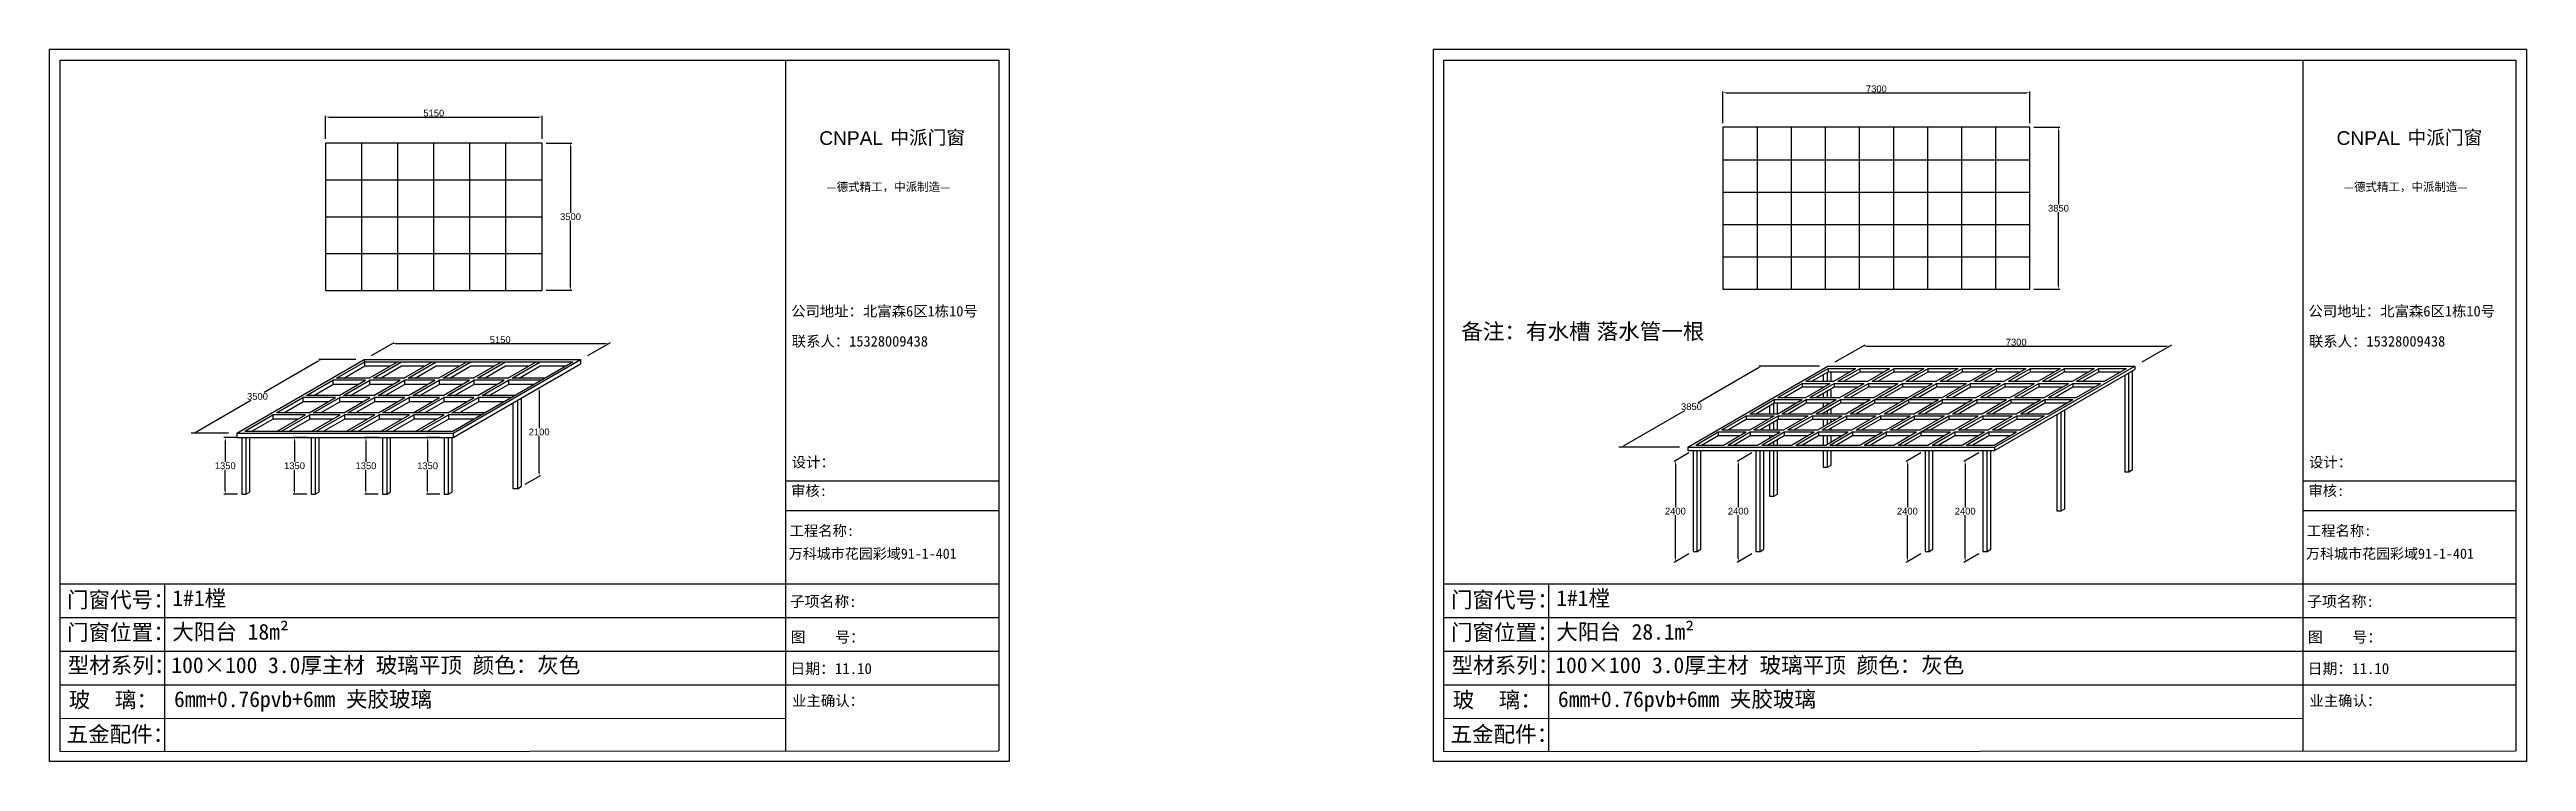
# Model space of a CAD drawing. Header units: inches. Extents: x -138455 to 599497, y -747149 to 13167.
# Drawn here: x 143080 to 202021, y -453683 to -436756 of the extents above; entities that cross this region are included whole.
import ezdxf

# ---------------------------------------------------------------- set-up
doc = ezdxf.new("R2010")
doc.units = ezdxf.units.IN
doc.header["$MEASUREMENT"] = 0
doc.header["$PDMODE"] = 35
doc.header["$PDSIZE"] = -3
doc.layers.add('0 @ 1', color=7, linetype='Continuous')
doc.styles.add('Annotative', font='arialbd.ttf')
doc.styles.add('MtXpl_', font='')
doc.styles.get("Standard").update_dxf_attribs({"font": 'arial.ttf'})
doc.styles.get('MtXpl_').set_extended_font_data('SimSun')
doc.dimstyles.get("Standard").update_dxf_attribs({"dimtxt": 80, "dimasz": 70, "dimexe": 40, "dimexo": 80, "dimgap": 0, "dimtad": 1, "dimtih": 1, "dimtoh": 1, "dimdec": 0, "dimzin": 0, "dimdsep": 46, "dimtxsty": 'Standard', "dimcen": 0.09, "dimadec": 0, "dimazin": 0, "dimtfac": 1, "dimtdec": 0, "dimtofl": 0, "dimtmove": 0, "dimatfit": 3, "dimfxl": 0, "dimtolj": 1, "dimtzin": 0, "dimarcsym": 0})

msp = doc.modelspace()

# ---------------------------------------------------------------- texts
for p in [(161396.7, -439023.4), (197502.1, -439023.4)]:
    msp.add_text('CNPAL', height=325.75).set_placement(p)
at = {"style": 'MtXpl_'}
for s, height, p in [('中派门窗', 325.75, (163088.1, -439009.9)), ('中派门窗', 325.75, (199193.4, -439009.9)), ('—德式精工，中派制造—', 200.459, (161567.1, -440121.5)), ('—德式精工，中派制造—', 200.459, (197672.4, -440121.5)), ('公司地址：北富森6区1栋10号', 250.574, (160727.1, -443101.2)), ('公司地址：北富森6区1栋10号', 250.574, (196832.5, -443101.2)), ('联系人：15328009438', 250.574, (160740.8, -443817.6)), ('联系人：15328009438', 250.574, (196846.1, -443817.6)), ('设计：', 250.57, (160741.2, -446692)), ('设计：', 250.57, (196846.5, -446692)), ('审核:', 250.57, (160725.1, -447371.5)), ('审核:', 250.57, (196830.5, -447371.5)), ('工程名称:', 250.57, (160688.5, -448322.5)), ('工程名称:', 250.57, (196793.9, -448322.5)), ('子项名称:', 258.93, (160696.5, -450007)), ('子项名称:', 258.93, (196801.9, -450007)), ('图    号：', 258.93, (160715.1, -450856.2)), ('图    号：', 258.93, (196820.5, -450856.2)), ('日期：11.10', 258.93, (160709, -451603.5)), ('日期：11.10', 258.93, (196814.3, -451603.5)), ('业主确认：', 250.57, (160750.8, -452363.6)), ('业主确认：', 250.57, (196856.1, -452363.6))]:
    msp.add_text(s, height=height, dxfattribs=at).set_placement(p)
at = {"char_height": 244.399, "attachment_point": 1, "style": 'MtXpl_'}
for insert in [(160669.1, -448619.8), (196774.5, -448619.8)]:
    msp.add_mtext_dynamic_manual_height_columns('{\\fSimSun|b1|i0|c134|p2;万科城市花园彩域91-1-401}', width=4963.818, gutter_width=903.5, heights=[0], dxfattribs=dict(at, insert=insert))
at = {"layer": '0 @ 1', "style": 'Annotative'}
for s, p in [('门窗代号：', (143494.6, -450027)), ('门窗代号：', (176426.4, -450027)), ('门窗位置：', (143494.6, -450801.2)), ('门窗位置：', (176426.4, -450801.2)), ('型材系列：', (143510.4, -451583.5)), ('型材系列：', (176442.2, -451583.5)), ('玻    璃：', (143536.7, -452403.7)), ('玻    璃：', (176468.5, -452403.7)), ('五金配件：', (143485.3, -453220.9)), ('五金配件：', (176417.1, -453220.9))]:
    msp.add_text(s, height=375.86, dxfattribs=at).set_placement(p)
at = {"layer": '0 @ 1', "char_height": 375.861, "attachment_point": 1, "style": 'Annotative'}
for s, width, insert in [('{\\fSimSun|b1|i0|c134|p2;备注：有水槽} {\\fSimSun|b1|i0|c134|p2;落水管一根}', 8507.928, (176673.4, -443269.6)), ('{\\fSimSun|b1|i0|c134|p2;1#1樘}', 4396.385, (146001.5, -449612.7)), ('{\\fSimSun|b1|i0|c134|p2;1#1樘}', 4396.385, (178933.4, -449612.7)), ('{\\fSimSun|b1|i0|c134|p2;大阳台 18m²}', 4396.385, (146001.8, -450412)), ('{\\fSimSun|b1|i0|c134|p2;大阳台 28.1m²}', 4396.385, (178933.6, -450412)), ('{\\fSimSun|b1|i0|c134|p2;100×100 3.0厚主材 玻璃平顶 颜色：灰色}', 13143.424, (145979.5, -451206.3)), ('{\\fSimSun|b1|i0|c134|p2;100×100 3.0厚主材 玻璃平顶 颜色：灰色}', 13143.424, (178911.3, -451206.3)), ('{\\fSimSun|b1|i0|c134|p2;6mm+0.76pvb+6mm 夹胶玻璃}', 7839.588, (146042.4, -452014)), ('{\\fSimSun|b1|i0|c134|p2;6mm+0.76pvb+6mm 夹胶玻璃}', 7839.588, (178974.2, -452014))]:
    msp.add_mtext_dynamic_manual_height_columns(s, width=width, gutter_width=903.5, heights=[0], dxfattribs=dict(at, insert=insert))

# ---------------------------------------------------------------- blocks, each defined once
blk = doc.blocks.new('*D2192')
at = {"color": 0, "lineweight": -2, "transparency": 16777216}
for p, q in [((185573, -444184), (186281, -443776)), ((186309, -443806), (193449, -443806)), ((192873, -444184), (193581, -443776))]:
    blk.add_line(p, q, dxfattribs=at)
at = {"color": 0, "transparency": 16777216}
for points in [[(186309, -443793), (186309, -443819), (186229, -443806)], [(193449, -443793), (193449, -443819), (193529, -443806)]]:
    blk.add_solid(points, dxfattribs=at)
at = {"layer": 'Defpoints', "color": 0, "transparency": 16777216}
for p in [(193529, -443806), (185400, -444284), (192700, -444284)]:
    blk.add_point(p, dxfattribs=at)
at = {"color": 0, "transparency": 16777216, "insert": (189879, -443714), "char_height": 160, "attachment_point": 5}
blk.add_mtext('\\A1;7300', dxfattribs=at)
blk = doc.blocks.new('*D2193')
at = {"color": 0, "lineweight": -2, "transparency": 16777216}
for p, q in [((182090, -446347), (181739, -446550)), ((181769, -446613), (181769, -447641)), ((181769, -448853), (181769, -447825)), ((182090, -448747), (181739, -448950))]:
    blk.add_line(p, q, dxfattribs=at)
at = {"color": 0, "transparency": 16777216}
for points in [[(181755, -446613), (181782, -446613), (181769, -446533)], [(181755, -448853), (181782, -448853), (181769, -448933)]]:
    blk.add_solid(points, dxfattribs=at)
at = {"layer": 'Defpoints', "color": 0, "transparency": 16777216}
for p in [(182190, -446289), (181769, -448933), (182190, -448689)]:
    blk.add_point(p, dxfattribs=at)
at = {"color": 0, "transparency": 16777216, "insert": (181769, -447733), "char_height": 160, "attachment_point": 5}
blk.add_mtext('\\A1;2400', dxfattribs=at)
blk = doc.blocks.new('*D2194')
at = {"color": 0, "lineweight": -2, "transparency": 16777216}
for p, q in [((183587, -446347), (183235, -446550)), ((183265, -446613), (183265, -447641)), ((183265, -448853), (183265, -447825)), ((183587, -448747), (183235, -448950))]:
    blk.add_line(p, q, dxfattribs=at)
at = {"color": 0, "transparency": 16777216}
for points in [[(183252, -446613), (183279, -446613), (183265, -446533)], [(183252, -448853), (183279, -448853), (183265, -448933)]]:
    blk.add_solid(points, dxfattribs=at)
at = {"layer": 'Defpoints', "color": 0, "transparency": 16777216}
for p in [(183687, -446289), (183265, -448933), (183687, -448689)]:
    blk.add_point(p, dxfattribs=at)
at = {"color": 0, "transparency": 16777216, "insert": (183265, -447733), "char_height": 160, "attachment_point": 5}
blk.add_mtext('\\A1;2400', dxfattribs=at)
blk = doc.blocks.new('*D2195')
at = {"color": 0, "lineweight": -2, "transparency": 16777216}
for p, q in [((188987, -446347), (188635, -446550)), ((188665, -446613), (188665, -447641)), ((188665, -448853), (188665, -447825)), ((188987, -448747), (188635, -448950))]:
    blk.add_line(p, q, dxfattribs=at)
at = {"color": 0, "transparency": 16777216}
for points in [[(188652, -446613), (188679, -446613), (188665, -446533)], [(188652, -448853), (188679, -448853), (188665, -448933)]]:
    blk.add_solid(points, dxfattribs=at)
at = {"layer": 'Defpoints', "color": 0, "transparency": 16777216}
for p in [(189087, -446289), (188665, -448933), (189087, -448689)]:
    blk.add_point(p, dxfattribs=at)
at = {"color": 0, "transparency": 16777216, "insert": (188665, -447733), "char_height": 160, "attachment_point": 5}
blk.add_mtext('\\A1;2400', dxfattribs=at)
blk = doc.blocks.new('*D2196')
at = {"color": 0, "lineweight": -2, "transparency": 16777216}
for p, q in [((187611, -446347), (187259, -446550)), ((187289, -446613), (187289, -447641)), ((187289, -448853), (187289, -447825)), ((187611, -448747), (187259, -448950))]:
    blk.add_line(p, q, dxfattribs=at)
at = {"color": 0, "transparency": 16777216}
for points in [[(187276, -446613), (187303, -446613), (187289, -446533)], [(187276, -448853), (187303, -448853), (187289, -448933)]]:
    blk.add_solid(points, dxfattribs=at)
at = {"layer": 'Defpoints', "color": 0, "transparency": 16777216}
for p in [(187711, -446289), (187289, -448933), (187711, -448689)]:
    blk.add_point(p, dxfattribs=at)
at = {"color": 0, "transparency": 16777216, "insert": (187289, -447733), "char_height": 160, "attachment_point": 5}
blk.add_mtext('\\A1;2400', dxfattribs=at)
blk = doc.blocks.new('*D2197')
at = {"color": 0, "lineweight": -2, "transparency": 16777216}
for p, q in [((183749, -444324), (182310, -445155)), ((185200, -444284), (183758, -444284)), ((180553, -446169), (181992, -445339)), ((181865, -446209), (180424, -446209))]:
    blk.add_line(p, q, dxfattribs=at)
at = {"color": 0, "transparency": 16777216}
for points in [[(183742, -444313), (183755, -444336), (183818, -444284)], [(180547, -446158), (180560, -446181), (180484, -446209)]]:
    blk.add_solid(points, dxfattribs=at)
at = {"layer": 'Defpoints', "color": 0, "transparency": 16777216}
for p in [(183818, -444284), (185400, -444284), (182065, -446209)]:
    blk.add_point(p, dxfattribs=at)
at = {"color": 0, "transparency": 16777216, "insert": (182151, -445247), "char_height": 160, "attachment_point": 5}
blk.add_mtext('\\A1;3850', dxfattribs=at)
blk = doc.blocks.new('*D2198')
at = {"color": 0, "lineweight": -2, "transparency": 16777216}
for p, q in [((182901, -438505), (182901, -437752)), ((182981, -437782), (190121, -437782)), ((190201, -438505), (190201, -437752))]:
    blk.add_line(p, q, dxfattribs=at)
at = {"color": 0, "transparency": 16777216}
for points in [[(182981, -437769), (182981, -437796), (182901, -437782)], [(190121, -437769), (190121, -437796), (190201, -437782)]]:
    blk.add_solid(points, dxfattribs=at)
at = {"layer": 'Defpoints', "color": 0, "transparency": 16777216}
for p in [(190201, -437782), (182901, -438605), (190201, -438605)]:
    blk.add_point(p, dxfattribs=at)
at = {"color": 0, "transparency": 16777216, "insert": (186551, -437691), "char_height": 160, "attachment_point": 5}
blk.add_mtext('\\A1;7300', dxfattribs=at)
blk = doc.blocks.new('*D2199')
at = {"color": 0, "lineweight": -2, "transparency": 16777216}
for p, q in [((190301, -438605), (190914, -438605)), ((190884, -438685), (190884, -440438)), ((190884, -442375), (190884, -440622)), ((190301, -442455), (190914, -442455))]:
    blk.add_line(p, q, dxfattribs=at)
at = {"color": 0, "transparency": 16777216}
for points in [[(190871, -438685), (190898, -438685), (190884, -438605)], [(190871, -442375), (190898, -442375), (190884, -442455)]]:
    blk.add_solid(points, dxfattribs=at)
at = {"layer": 'Defpoints', "color": 0, "transparency": 16777216}
for p in [(190201, -438605), (190201, -442455), (190884, -442455)]:
    blk.add_point(p, dxfattribs=at)
at = {"color": 0, "transparency": 16777216, "insert": (190884, -440530), "char_height": 160, "attachment_point": 5}
blk.add_mtext('\\A1;3850', dxfattribs=at)
blk = doc.blocks.new('*D2200')
at = {"color": 0, "lineweight": -2, "transparency": 16777216}
for p, q in [((149649, -438881), (149649, -438330)), ((149729, -438360), (154719, -438360)), ((154799, -438881), (154799, -438330))]:
    blk.add_line(p, q, dxfattribs=at)
at = {"color": 0, "transparency": 16777216}
for points in [[(149729, -438347), (149729, -438373), (149649, -438360)], [(154719, -438347), (154719, -438373), (154799, -438360)]]:
    blk.add_solid(points, dxfattribs=at)
at = {"layer": 'Defpoints', "color": 0, "transparency": 16777216}
for p in [(154799, -438360), (149649, -438981), (154799, -438981)]:
    blk.add_point(p, dxfattribs=at)
at = {"color": 0, "transparency": 16777216, "insert": (152224, -438268), "char_height": 160, "attachment_point": 5}
blk.add_mtext('\\A1;5150', dxfattribs=at)
blk = doc.blocks.new('*D2201')
at = {"color": 0, "lineweight": -2, "transparency": 16777216}
for p, q in [((154899, -438981), (155507, -438981)), ((155477, -439061), (155477, -440640)), ((155477, -442401), (155477, -440823)), ((154899, -442481), (155507, -442481))]:
    blk.add_line(p, q, dxfattribs=at)
at = {"color": 0, "transparency": 16777216}
for points in [[(155464, -439061), (155490, -439061), (155477, -438981)], [(155464, -442401), (155490, -442401), (155477, -442481)]]:
    blk.add_solid(points, dxfattribs=at)
at = {"layer": 'Defpoints', "color": 0, "transparency": 16777216}
for p in [(154799, -438981), (154799, -442481), (155477, -442481)]:
    blk.add_point(p, dxfattribs=at)
at = {"color": 0, "transparency": 16777216, "insert": (155477, -440731), "char_height": 160, "attachment_point": 5}
blk.add_mtext('\\A1;3500', dxfattribs=at)
blk = doc.blocks.new('*D2202')
at = {"color": 0, "lineweight": -2, "transparency": 16777216}
for p, q in [((150742, -444029), (151280, -443718)), ((151308, -443748), (156298, -443748)), ((155892, -444029), (156430, -443718))]:
    blk.add_line(p, q, dxfattribs=at)
at = {"color": 0, "transparency": 16777216}
for points in [[(151308, -443735), (151308, -443762), (151228, -443748)], [(156298, -443735), (156298, -443762), (156378, -443748)]]:
    blk.add_solid(points, dxfattribs=at)
at = {"layer": 'Defpoints', "color": 0, "transparency": 16777216}
for p in [(156378, -443748), (150568, -444129), (155718, -444129)]:
    blk.add_point(p, dxfattribs=at)
at = {"color": 0, "transparency": 16777216, "insert": (153803, -443657), "char_height": 160, "attachment_point": 5}
blk.add_mtext('\\A1;5150', dxfattribs=at)
blk = doc.blocks.new('*D2203')
at = {"color": 0, "lineweight": -2, "transparency": 16777216}
for p, q in [((147554, -445979), (147231, -445979)), ((147261, -446059), (147261, -446562)), ((147261, -447249), (147261, -446746)), ((147554, -447329), (147231, -447329))]:
    blk.add_line(p, q, dxfattribs=at)
at = {"color": 0, "transparency": 16777216}
for points in [[(147247, -446059), (147274, -446059), (147261, -445979)], [(147247, -447249), (147274, -447249), (147261, -447329)]]:
    blk.add_solid(points, dxfattribs=at)
at = {"layer": 'Defpoints', "color": 0, "transparency": 16777216}
for p in [(147654, -445979), (147261, -447329), (147654, -447329)]:
    blk.add_point(p, dxfattribs=at)
at = {"color": 0, "transparency": 16777216, "insert": (147261, -446654), "char_height": 160, "attachment_point": 5}
blk.add_mtext('\\A1;1350', dxfattribs=at)
blk = doc.blocks.new('*D2204')
at = {"color": 0, "lineweight": -2, "transparency": 16777216}
for p, q in [((149203, -445979), (148880, -445979)), ((148910, -446059), (148910, -446562)), ((148910, -447249), (148910, -446746)), ((149203, -447329), (148880, -447329))]:
    blk.add_line(p, q, dxfattribs=at)
at = {"color": 0, "transparency": 16777216}
for points in [[(148897, -446059), (148924, -446059), (148910, -445979)], [(148897, -447249), (148924, -447249), (148910, -447329)]]:
    blk.add_solid(points, dxfattribs=at)
at = {"layer": 'Defpoints', "color": 0, "transparency": 16777216}
for p in [(149303, -445979), (148910, -447329), (149303, -447329)]:
    blk.add_point(p, dxfattribs=at)
at = {"color": 0, "transparency": 16777216, "insert": (148910, -446654), "char_height": 160, "attachment_point": 5}
blk.add_mtext('\\A1;1350', dxfattribs=at)
blk = doc.blocks.new('*D2205')
at = {"color": 0, "lineweight": -2, "transparency": 16777216}
for p, q in [((150902, -445979), (150579, -445979)), ((150609, -446059), (150609, -446562)), ((150609, -447249), (150609, -446746)), ((150902, -447329), (150579, -447329))]:
    blk.add_line(p, q, dxfattribs=at)
at = {"color": 0, "transparency": 16777216}
for points in [[(150596, -446059), (150623, -446059), (150609, -445979)], [(150596, -447249), (150623, -447249), (150609, -447329)]]:
    blk.add_solid(points, dxfattribs=at)
at = {"layer": 'Defpoints', "color": 0, "transparency": 16777216}
for p in [(151002, -445979), (150609, -447329), (151002, -447329)]:
    blk.add_point(p, dxfattribs=at)
at = {"color": 0, "transparency": 16777216, "insert": (150609, -446654), "char_height": 160, "attachment_point": 5}
blk.add_mtext('\\A1;1350', dxfattribs=at)
blk = doc.blocks.new('*D2206')
at = {"color": 0, "lineweight": -2, "transparency": 16777216}
for p, q in [((152369, -445979), (152046, -445979)), ((152076, -446059), (152076, -446562)), ((152076, -447249), (152076, -446746)), ((152369, -447329), (152046, -447329))]:
    blk.add_line(p, q, dxfattribs=at)
at = {"color": 0, "transparency": 16777216}
for points in [[(152063, -446059), (152089, -446059), (152076, -445979)], [(152063, -447249), (152089, -447249), (152076, -447329)]]:
    blk.add_solid(points, dxfattribs=at)
at = {"layer": 'Defpoints', "color": 0, "transparency": 16777216}
for p in [(152469, -445979), (152076, -447329), (152469, -447329)]:
    blk.add_point(p, dxfattribs=at)
at = {"color": 0, "transparency": 16777216, "insert": (152076, -446654), "char_height": 160, "attachment_point": 5}
blk.add_mtext('\\A1;1350', dxfattribs=at)
blk = doc.blocks.new('*D2207')
at = {"color": 0, "lineweight": -2, "transparency": 16777216}
for p, q in [((154400, -444990), (154761, -444782)), ((154731, -444879), (154731, -445758)), ((154731, -446819), (154731, -445941)), ((154400, -447090), (154761, -446882))]:
    blk.add_line(p, q, dxfattribs=at)
at = {"color": 0, "transparency": 16777216}
for points in [[(154717, -444879), (154744, -444879), (154731, -444799)], [(154717, -446819), (154744, -446819), (154731, -446899)]]:
    blk.add_solid(points, dxfattribs=at)
at = {"layer": 'Defpoints', "color": 0, "transparency": 16777216}
for p in [(154300, -445048), (154300, -447148), (154731, -446899)]:
    blk.add_point(p, dxfattribs=at)
at = {"color": 0, "transparency": 16777216, "insert": (154731, -445849), "char_height": 160, "attachment_point": 5}
blk.add_mtext('\\A1;2100', dxfattribs=at)
blk = doc.blocks.new('*D2208')
at = {"color": 0, "lineweight": -2, "transparency": 16777216}
for p, q in [((149475, -444169), (148187, -444912)), ((150368, -444129), (149484, -444129)), ((146582, -445839), (147869, -445096)), ((147337, -445879), (146453, -445879))]:
    blk.add_line(p, q, dxfattribs=at)
at = {"color": 0, "transparency": 16777216}
for points in [[(149468, -444157), (149481, -444181), (149544, -444129)], [(146575, -445827), (146589, -445851), (146513, -445879)]]:
    blk.add_solid(points, dxfattribs=at)
at = {"layer": 'Defpoints', "color": 0, "transparency": 16777216}
for p in [(149544, -444129), (150568, -444129), (147537, -445879)]:
    blk.add_point(p, dxfattribs=at)
at = {"color": 0, "transparency": 16777216, "insert": (148028, -445004), "char_height": 160, "attachment_point": 5}
blk.add_mtext('\\A1;3500', dxfattribs=at)

# ---------------------------------------------------------------- dimensions: what is measured, and where the dimension line sits
for base, p1, p2, picture, middle in [((190200.8, -437782.4), (182900.8, -438605.1), (190200.8, -438605.1), '*D2198', (186550.8, -437690.7)), ((154799, -438360), (149649, -438981.4), (154799, -438981.4), '*D2200', (152224, -438268.3))]:
    dim = msp.add_linear_dim(base=base, p1=p1, p2=p2, dimstyle='Standard', override={"dimtxt": 160, "dimasz": 80, "dimexe": 30, "dimexo": 100, "dimgap": 10, "dimfxl": 100})
    dim.commit()
    dim.dimension.update_dxf_attribs({"geometry": picture, "text_midpoint": middle})
for base, p1, p2, picture, middle in [((155477, -442481.4), (154799, -438981.4), (154799, -442481.4), '*D2201', (155477, -440731.4)), ((190884.4, -442455.1), (190200.8, -438605.1), (190200.8, -442455.1), '*D2199', (190884.4, -440530.1))]:
    dim = msp.add_linear_dim(base=base, p1=p1, p2=p2, angle=90, dimstyle='Standard', override={"dimtxt": 160, "dimasz": 80, "dimexe": 30, "dimexo": 100, "dimgap": 10, "dimfxl": 100})
    dim.commit()
    dim.dimension.update_dxf_attribs({"geometry": picture, "text_midpoint": middle})
for p1, p2, distance, picture, middle in [((150568.3, -444129), (155718.3, -444129), 380.6, '*D2202', (153802.5, -443656.7)), ((185399.6, -444284.4), (192699.6, -444284.4), 478.6, '*D2192', (189878.6, -443714.1)), ((147537.3, -445879), (150568.3, -444129), 512.2, '*D2208', (148028.3, -445004)), ((154299.8, -445048), (154299.8, -447148), 430.9, '*D2207', (154730.6, -445849.3)), ((147653.6, -445979), (147653.6, -447329), -393.1, '*D2203', (147260.5, -446654)), ((149303.3, -445979), (149303.3, -447329), -393.1, '*D2204', (148910.2, -446654)), ((151002.3, -445979), (151002.3, -447329), -393.1, '*D2205', (150609.2, -446654)), ((152469.1, -445979), (152469.1, -447329), -393.1, '*D2206', (152076, -446654)), ((182190.4, -446289.4), (182190.4, -448689.4), -421.6, '*D2193', (181768.8, -447732.8)), ((183686.8, -446289.4), (183686.8, -448689.4), -421.6, '*D2194', (183265.2, -447732.8)), ((187711, -446289.4), (187711, -448689.4), -421.6, '*D2196', (187289.4, -447732.8)), ((189086.8, -446289.4), (189086.8, -448689.4), -421.6, '*D2195', (188665.2, -447732.8))]:
    dim = msp.add_aligned_dim(p1=p1, p2=p2, distance=distance, dimstyle='Standard', override={"dimtxt": 160, "dimasz": 80, "dimexe": 30, "dimexo": 100, "dimgap": 10, "dimfxl": 100})
    dim.commit()
    dim.dimension.update_dxf_attribs({"geometry": picture, "text_midpoint": middle})
dim = msp.add_linear_dim(base=(183818.1, -444284.4), p1=(182065.4, -446209.4), p2=(185399.6, -444284.4), angle=30, dimstyle='Standard', override={"dimtxt": 160, "dimasz": 80, "dimexe": 30, "dimexo": 100, "dimgap": 10, "dimfxl": 100})
dim.commit()
dim.dimension.update_dxf_attribs({"geometry": '*D2197', "text_midpoint": (182151, -445246.9), "dimtype": 161})

# ---------------------------------------------------------------- linework, layer by layer
for p, q in [((165915.8, -436756.4), (143079.7, -436756.4)), ((143079.7, -453682.7), (143079.7, -436756.4)), ((143330.2, -437006.1), (165666, -437006.1)), ((143330.2, -453446.3), (143330.2, -437006.1)), ((160596.7, -437006.1), (160596.7, -453433.2)), ((165666, -437006.1), (165666, -453432.3)), ((165915.8, -436756.4), (165915.8, -453682.7)), ((202021.1, -436756.4), (176011.5, -436756.4)), ((176011.5, -453682.7), (176011.5, -436756.4)), ((176262.1, -437006.1), (201771.4, -437006.1)), ((176262.1, -453446.3), (176262.1, -437006.1)), ((196702.1, -437006.1), (196702.1, -453433.2)), ((201771.4, -437006.1), (201771.4, -453432.3)), ((202021.1, -436756.4), (202021.1, -453682.7)), ((154799, -438981.4), (149649, -438981.4)), ((149649, -438981.4), (149649, -442481.4)), ((150507.3, -442481.4), (150507.3, -438981.4)), ((151365.7, -442481.4), (151365.7, -438981.4)), ((152224, -442481.4), (152224, -438981.4)), ((153082.3, -442481.4), (153082.3, -438981.4)), ((153940.7, -442481.4), (153940.7, -438981.4)), ((154799, -442481.4), (154799, -438981.4)), ((190200.8, -438605.1), (182900.8, -438605.1)), ((182900.8, -438605.1), (182900.8, -442455.1)), ((183711.9, -438605.1), (183711.9, -442455.1)), ((184523, -438605.1), (184523, -442455.1)), ((185334.1, -438605.1), (185334.1, -442455.1)), ((186145.2, -438605.1), (186145.2, -442455.1)), ((186956.4, -438605.1), (186956.4, -442455.1)), ((187767.5, -438605.1), (187767.5, -442455.1)), ((188578.6, -438605.1), (188578.6, -442455.1)), ((189389.7, -438605.1), (189389.7, -442455.1)), ((190200.8, -442455.1), (190200.8, -438605.1)), ((182900.8, -439375.1), (190200.8, -439375.1)), ((149649, -439856.4), (154799, -439856.4)), ((182900.8, -440145.1), (190200.8, -440145.1)), ((149649, -440731.4), (154799, -440731.4)), ((182900.8, -440915.1), (190200.8, -440915.1)), ((149649, -441606.4), (154799, -441606.4)), ((182900.8, -441685.1), (190200.8, -441685.1)), ((149649, -442481.4), (154799, -442481.4)), ((182900.8, -442455.1), (190200.8, -442455.1)), ((147537.3, -445879), (150568.3, -444129)), ((149910.6, -444566.5), (150581.7, -444179)), ((150083.8, -444566.5), (150581.7, -444279)), ((150568.3, -444129), (155718.3, -444129)), ((150581.7, -444179), (150568.3, -444129)), ((150581.7, -444179), (155531.7, -444179)), ((150581.7, -444279), (150581.7, -444179)), ((150581.7, -444279), (151183.5, -444279)), ((150685.6, -444566.5), (151356.7, -444179)), ((150785.6, -444566.5), (151456.7, -444179)), ((150958.8, -444566.5), (151456.7, -444279)), ((151456.7, -444279), (152008.5, -444279)), ((151510.6, -444566.5), (152181.7, -444179)), ((151610.6, -444566.5), (152281.7, -444179)), ((151783.8, -444566.5), (152281.7, -444279)), ((152281.7, -444279), (152833.5, -444279)), ((152335.6, -444566.5), (153006.7, -444179)), ((152435.6, -444566.5), (153106.7, -444179)), ((152608.8, -444566.5), (153106.7, -444279)), ((152673.9, -445829), (155531.7, -444179)), ((152687.3, -445879), (155718.3, -444129)), ((152687.3, -445979), (155718.3, -444229)), ((153106.7, -444279), (153658.5, -444279)), ((153160.6, -444566.5), (153831.7, -444179)), ((153260.6, -444566.5), (153931.7, -444179)), ((153433.8, -444566.5), (153931.7, -444279)), ((153931.7, -444279), (154483.5, -444279)), ((153985.6, -444566.5), (154656.7, -444179)), ((154085.6, -444566.5), (154756.7, -444179)), ((154258.8, -444566.5), (154756.7, -444279)), ((154756.7, -444279), (155358.5, -444279)), ((155718.3, -444129), (155718.3, -444229)), ((182065.4, -446209.4), (185399.6, -444284.4)), ((184876.1, -444644.4), (185402.8, -444340.4)), ((185399.6, -444284.4), (192699.6, -444284.4)), ((185402.8, -444340.4), (186063.9, -444340.4)), ((185402.8, -444340.4), (185402.8, -444420.4)), ((185537.2, -444644.4), (186063.9, -444340.4)), ((185637.2, -444644.4), (186163.9, -444340.4)), ((186163.9, -444420.4), (186163.9, -444340.4)), ((186163.9, -444340.4), (186875, -444340.4)), ((186348.3, -444644.4), (186875, -444340.4)), ((186448.3, -444644.4), (186975, -444340.4)), ((186975, -444420.4), (186975, -444340.4)), ((186975, -444340.4), (187686.1, -444340.4)), ((187159.4, -444644.4), (187686.1, -444340.4)), ((187259.4, -444644.4), (187786.1, -444340.4)), ((187786.1, -444420.4), (187786.1, -444340.4)), ((187786.1, -444340.4), (188497.2, -444340.4)), ((187970.6, -444644.4), (188497.2, -444340.4)), ((188070.6, -444644.4), (188597.2, -444340.4)), ((188597.2, -444420.4), (188597.2, -444340.4)), ((188597.2, -444340.4), (189308.3, -444340.4)), ((188781.7, -444644.4), (189308.3, -444340.4)), ((188881.7, -444644.4), (189408.3, -444340.4)), ((189365.4, -446209.4), (192699.6, -444284.4)), ((189365.4, -446289.4), (192699.6, -444364.4)), ((189408.3, -444420.4), (189408.3, -444340.4)), ((189408.3, -444340.4), (190119.4, -444340.4)), ((189592.8, -444644.4), (190119.4, -444340.4)), ((189692.8, -444644.4), (190219.4, -444340.4)), ((190219.4, -444420.4), (190219.4, -444340.4)), ((190219.4, -444340.4), (190930.5, -444340.4)), ((190403.9, -444644.4), (190930.5, -444340.4)), ((190503.9, -444644.4), (191030.5, -444340.4)), ((191030.5, -444420.4), (191030.5, -444340.4)), ((191030.5, -444340.4), (191741.6, -444340.4)), ((191215, -444644.4), (191741.6, -444340.4)), ((191315, -444644.4), (191841.6, -444340.4)), ((191841.6, -444420.4), (191841.6, -444340.4)), ((191841.6, -444340.4), (192502.8, -444340.4)), ((191976.1, -444644.4), (192502.8, -444340.4)), ((192649.2, -446743.6), (192649.2, -444393.6)), ((192699.6, -444284.4), (192699.6, -444364.4)), ((149196.1, -444979), (149824, -444616.5)), ((149971.1, -444979), (149196.1, -444979)), ((149369.3, -444979), (149824, -444716.5)), ((150599, -444616.5), (149824, -444616.5)), ((149824, -444616.5), (149824, -444716.5)), ((150425.8, -444716.5), (149824, -444716.5)), ((150685.6, -444566.5), (149910.6, -444566.5)), ((149971.1, -444979), (150599, -444616.5)), ((150071.1, -444979), (150699, -444616.5)), ((150796.1, -444979), (150071.1, -444979)), ((150244.3, -444979), (150699, -444716.5)), ((151424, -444616.5), (150699, -444616.5)), ((150699, -444716.5), (150699, -444616.5)), ((151250.8, -444716.5), (150699, -444716.5)), ((151510.6, -444566.5), (150785.6, -444566.5)), ((150796.1, -444979), (151424, -444616.5)), ((150896.1, -444979), (151524, -444616.5)), ((151621.1, -444979), (150896.1, -444979)), ((151069.3, -444979), (151524, -444716.5)), ((152249, -444616.5), (151524, -444616.5)), ((151524, -444616.5), (151524, -444716.5)), ((152075.8, -444716.5), (151524, -444716.5)), ((152335.6, -444566.5), (151610.6, -444566.5)), ((151621.1, -444979), (152249, -444616.5)), ((151721.1, -444979), (152349, -444616.5)), ((152446.1, -444979), (151721.1, -444979)), ((151894.3, -444979), (152349, -444716.5)), ((153074, -444616.5), (152349, -444616.5)), ((152349, -444616.5), (152349, -444716.5)), ((152900.8, -444716.5), (152349, -444716.5)), ((153160.6, -444566.5), (152435.6, -444566.5)), ((152446.1, -444979), (153074, -444616.5)), ((152546.1, -444979), (153174, -444616.5)), ((153271.1, -444979), (152546.1, -444979)), ((152719.3, -444979), (153174, -444716.5)), ((153899, -444616.5), (153174, -444616.5)), ((153174, -444616.5), (153174, -444716.5)), ((153725.8, -444716.5), (153174, -444716.5)), ((153985.6, -444566.5), (153260.6, -444566.5)), ((153271.1, -444979), (153899, -444616.5)), ((153371.1, -444979), (153999, -444616.5)), ((154146.1, -444979), (153371.1, -444979)), ((153544.3, -444979), (153999, -444716.5)), ((154774, -444616.5), (153999, -444616.5)), ((153999, -444616.5), (153999, -444716.5)), ((154600.8, -444716.5), (153999, -444716.5)), ((154860.6, -444566.5), (154085.6, -444566.5)), ((184209.3, -445029.4), (184789.5, -444694.4)), ((184347.8, -445029.4), (184789.5, -444774.4)), ((184789.5, -444694.4), (185450.6, -444694.4)), ((184789.5, -444694.4), (184789.5, -444774.4)), ((184789.5, -444774.4), (185312.1, -444774.4)), ((184870.4, -445029.4), (185450.6, -444694.4)), ((184876.1, -444644.4), (185537.2, -444644.4)), ((184970.4, -445029.4), (185550.6, -444694.4)), ((185014.7, -444644.4), (185402.8, -444420.4)), ((185108.9, -445029.4), (185550.6, -444774.4)), ((185288.9, -444486.1), (185288.9, -444644.4)), ((185288.9, -444774.4), (185288.9, -444787.8)), ((185288.9, -444925.5), (185288.9, -445029.4)), ((185388.9, -444644.4), (185388.9, -444428.4)), ((185388.9, -445029.4), (185388.9, -444867.8)), ((185402.8, -444420.4), (185925.3, -444420.4)), ((185475.5, -444644.4), (185475.5, -444420.4)), ((185475.5, -445029.4), (185475.5, -444817.8)), ((185550.6, -444694.4), (186261.7, -444694.4)), ((185550.6, -444694.4), (185550.6, -444774.4)), ((185550.6, -444774.4), (186123.2, -444774.4)), ((185637.2, -444644.4), (186348.3, -444644.4)), ((185681.5, -445029.4), (186261.7, -444694.4)), ((185775.8, -444644.4), (186163.9, -444420.4)), ((185781.5, -445029.4), (186361.7, -444694.4)), ((185920.1, -445029.4), (186361.7, -444774.4)), ((185925.8, -445414.4), (187172.8, -444694.4)), ((186163.9, -444420.4), (186736.4, -444420.4)), ((186361.7, -444694.4), (187072.8, -444694.4)), ((186361.7, -444694.4), (186361.7, -444774.4)), ((186361.7, -444774.4), (186934.3, -444774.4)), ((186448.3, -444644.4), (187159.4, -444644.4)), ((186492.6, -445029.4), (187072.8, -444694.4)), ((186586.9, -444644.4), (186975, -444420.4)), ((186636.9, -445414.4), (187883.9, -444694.4)), ((186731.2, -445029.4), (187172.8, -444774.4)), ((186736.9, -445414.4), (187983.9, -444694.4)), ((186975, -444420.4), (187547.5, -444420.4)), ((187172.8, -444694.4), (187883.9, -444694.4)), ((187172.8, -444694.4), (187172.8, -444774.4)), ((187172.8, -444774.4), (187745.4, -444774.4)), ((187259.4, -444644.4), (187970.6, -444644.4)), ((187398, -444644.4), (187786.1, -444420.4)), ((187542.3, -445029.4), (187983.9, -444774.4)), ((187786.1, -444420.4), (188358.6, -444420.4)), ((187983.9, -444694.4), (188695.1, -444694.4)), ((187983.9, -444694.4), (187983.9, -444774.4)), ((187983.9, -444774.4), (188556.5, -444774.4)), ((188070.6, -444644.4), (188781.7, -444644.4)), ((188114.8, -445029.4), (188695.1, -444694.4)), ((188209.1, -444644.4), (188597.2, -444420.4)), ((188214.8, -445029.4), (188795.1, -444694.4)), ((188353.4, -445029.4), (188795.1, -444774.4)), ((188597.2, -444420.4), (189169.7, -444420.4)), ((188795.1, -444694.4), (189506.2, -444694.4)), ((188795.1, -444774.4), (188795.1, -444694.4)), ((188795.1, -444774.4), (189367.6, -444774.4)), ((188881.7, -444644.4), (189592.8, -444644.4)), ((188925.9, -445029.4), (189506.2, -444694.4)), ((189020.2, -444644.4), (189408.3, -444420.4)), ((189025.9, -445029.4), (189606.2, -444694.4)), ((189164.5, -445029.4), (189606.2, -444774.4)), ((189408.3, -444420.4), (189980.9, -444420.4)), ((189606.2, -444694.4), (190317.3, -444694.4)), ((189606.2, -444694.4), (189606.2, -444774.4)), ((189606.2, -444774.4), (190178.7, -444774.4)), ((189692.8, -444644.4), (190403.9, -444644.4)), ((189737, -445029.4), (190317.3, -444694.4)), ((189831.3, -444644.4), (190219.4, -444420.4)), ((189837, -445029.4), (190417.3, -444694.4)), ((189975.6, -445029.4), (190417.3, -444774.4)), ((190219.4, -444420.4), (190792, -444420.4)), ((190417.3, -444694.4), (191128.4, -444694.4)), ((190417.3, -444694.4), (190417.3, -444774.4)), ((190417.3, -444774.4), (190989.8, -444774.4)), ((190503.9, -444644.4), (191215, -444644.4)), ((190548.2, -445029.4), (191128.4, -444694.4)), ((190642.4, -444644.4), (191030.5, -444420.4)), ((190648.2, -445029.4), (191228.4, -444694.4)), ((190786.7, -445029.4), (191228.4, -444774.4)), ((191030.5, -444420.4), (191603.1, -444420.4)), ((191228.4, -444694.4), (191889.5, -444694.4)), ((191228.4, -444694.4), (191228.4, -444774.4)), ((191228.4, -444774.4), (191750.9, -444774.4)), ((191309.3, -445029.4), (191889.5, -444694.4)), ((191315, -444644.4), (191976.1, -444644.4)), ((191453.6, -444644.4), (191841.6, -444420.4)), ((191841.6, -444420.4), (192364.2, -444420.4)), ((192462.6, -444501.3), (192462.6, -446793.6)), ((192562.6, -446793.6), (192562.6, -444443.6)), ((147723.9, -445829), (148395, -445441.5)), ((147897.1, -445829), (148395, -445541.5)), ((148395, -445441.5), (148395, -445541.5)), ((149170, -445441.5), (148395, -445441.5)), ((148996.8, -445541.5), (148395, -445541.5)), ((148481.6, -445391.5), (149109.5, -445029)), ((149256.6, -445391.5), (148481.6, -445391.5)), ((148498.9, -445829), (149170, -445441.5)), ((148598.9, -445829), (149270, -445441.5)), ((148654.8, -445391.5), (149109.5, -445129)), ((148772.1, -445829), (149270, -445541.5)), ((149884.5, -445029), (149109.5, -445029)), ((149109.5, -445029), (149109.5, -445129)), ((149711.3, -445129), (149109.5, -445129)), ((149256.6, -445391.5), (149884.5, -445029)), ((149270, -445541.5), (149270, -445441.5)), ((149995, -445441.5), (149270, -445441.5)), ((149821.8, -445541.5), (149270, -445541.5)), ((149323.9, -445829), (149995, -445441.5)), ((149356.6, -445391.5), (149984.5, -445029)), ((150081.6, -445391.5), (149356.6, -445391.5)), ((149423.9, -445829), (150095, -445441.5)), ((149529.8, -445391.5), (149984.5, -445129)), ((149597.1, -445829), (150095, -445541.5)), ((150709.5, -445029), (149984.5, -445029)), ((149984.5, -445129), (149984.5, -445029)), ((150536.3, -445129), (149984.5, -445129)), ((150081.6, -445391.5), (150709.5, -445029)), ((150095, -445441.5), (150095, -445541.5)), ((150820, -445441.5), (150095, -445441.5)), ((150646.8, -445541.5), (150095, -445541.5)), ((150148.9, -445829), (150820, -445441.5)), ((150181.6, -445391.5), (150809.5, -445029)), ((150906.6, -445391.5), (150181.6, -445391.5)), ((150248.9, -445829), (150920, -445441.5)), ((150354.8, -445391.5), (150809.5, -445129)), ((150422.1, -445829), (150920, -445541.5)), ((151534.5, -445029), (150809.5, -445029)), ((150809.5, -445029), (150809.5, -445129)), ((151361.3, -445129), (150809.5, -445129)), ((150906.6, -445391.5), (151534.5, -445029)), ((150920, -445441.5), (150920, -445541.5)), ((151645, -445441.5), (150920, -445441.5)), ((151471.8, -445541.5), (150920, -445541.5)), ((150973.9, -445829), (151645, -445441.5)), ((151006.6, -445391.5), (151634.5, -445029)), ((152556.6, -445391.5), (151006.6, -445391.5)), ((151073.9, -445829), (151745, -445441.5)), ((151179.8, -445391.5), (151634.5, -445129)), ((151247.1, -445829), (151745, -445541.5)), ((152359.5, -445029), (151634.5, -445029)), ((151634.5, -445029), (151634.5, -445129)), ((152186.3, -445129), (151634.5, -445129)), ((151731.6, -445391.5), (152359.5, -445029)), ((151745, -445441.5), (151745, -445541.5)), ((152470, -445441.5), (151745, -445441.5)), ((152296.8, -445541.5), (151745, -445541.5)), ((151798.9, -445829), (152470, -445441.5)), ((151831.6, -445391.5), (152459.5, -445029)), ((151898.9, -445829), (152570, -445441.5)), ((152004.8, -445391.5), (152459.5, -445129)), ((152072.1, -445829), (152570, -445541.5)), ((153184.5, -445029), (152459.5, -445029)), ((152459.5, -445029), (152459.5, -445129)), ((153011.3, -445129), (152459.5, -445129)), ((152556.6, -445391.5), (153184.5, -445029)), ((153345, -445441.5), (152570, -445441.5)), ((152570, -445441.5), (152570, -445541.5)), ((153171.8, -445541.5), (152570, -445541.5)), ((152656.6, -445391.5), (153284.5, -445029)), ((153431.6, -445391.5), (152656.6, -445391.5)), ((152829.8, -445391.5), (153284.5, -445129)), ((154059.5, -445029), (153284.5, -445029)), ((153284.5, -445029), (153284.5, -445129)), ((153886.3, -445129), (153284.5, -445129)), ((154113.2, -447198), (154113.2, -445155.7)), ((154213.2, -445098), (154213.2, -447198)), ((154299.8, -445048), (154299.8, -447148)), ((182875.6, -445799.4), (183455.8, -445464.4)), ((183014.2, -445799.4), (183455.8, -445544.4)), ((183455.8, -445464.4), (184116.9, -445464.4)), ((183455.8, -445464.4), (183455.8, -445544.4)), ((183455.8, -445544.4), (183978.4, -445544.4)), ((183536.7, -445799.4), (184116.9, -445464.4)), ((183542.4, -445414.4), (184122.7, -445079.4)), ((183542.4, -445414.4), (184203.5, -445414.4)), ((183636.7, -445799.4), (184216.9, -445464.4)), ((183681, -445414.4), (184122.7, -445159.4)), ((183775.3, -445799.4), (184216.9, -445544.4)), ((184011, -445223.9), (184011, -445414.4)), ((184111, -445414.4), (184111, -445166.2)), ((184122.7, -445079.4), (184783.8, -445079.4)), ((184122.7, -445079.4), (184122.7, -445159.4)), ((184122.7, -445159.4), (184645.2, -445159.4)), ((184197.6, -445414.4), (184197.6, -445159.4)), ((184197.6, -445799.4), (184197.6, -445555.6)), ((184203.5, -445414.4), (184783.8, -445079.4)), ((184209.3, -445029.4), (184870.4, -445029.4)), ((184216.9, -445464.4), (184928, -445464.4)), ((184216.9, -445464.4), (184216.9, -445544.4)), ((184216.9, -445544.4), (184789.5, -445544.4)), ((184303.5, -445414.4), (184883.8, -445079.4)), ((184303.5, -445414.4), (185014.6, -445414.4)), ((184347.8, -445799.4), (184928, -445464.4)), ((184442.1, -445414.4), (184883.8, -445159.4)), ((184447.8, -445799.4), (185028, -445464.4)), ((184586.4, -445799.4), (185028, -445544.4)), ((184883.8, -445079.4), (185594.9, -445079.4)), ((184883.8, -445079.4), (184883.8, -445159.4)), ((184883.8, -445159.4), (185456.3, -445159.4)), ((184970.4, -445029.4), (185681.5, -445029.4)), ((185014.6, -445414.4), (185594.9, -445079.4)), ((185028, -445464.4), (185739.2, -445464.4)), ((185028, -445464.4), (185028, -445544.4)), ((185028, -445544.4), (185600.6, -445544.4)), ((185114.6, -445414.4), (185694.9, -445079.4)), ((185114.6, -445414.4), (185825.8, -445414.4)), ((185158.9, -445799.4), (185739.2, -445464.4)), ((185253.2, -445414.4), (185694.9, -445159.4)), ((185258.9, -445799.4), (185839.2, -445464.4)), ((185288.9, -445159.4), (185288.9, -445256.1)), ((185288.9, -445393.8), (185288.9, -445414.4)), ((185288.9, -445544.4), (185288.9, -445724.4)), ((185388.9, -445198.4), (185388.9, -445159.4)), ((185388.9, -445414.4), (185388.9, -445336.1)), ((185388.9, -445666.7), (185388.9, -445544.4)), ((185397.5, -445799.4), (185839.2, -445544.4)), ((185475.5, -445414.4), (185475.5, -445286.1)), ((185475.5, -445616.7), (185475.5, -445544.4)), ((185694.9, -445079.4), (186406, -445079.4)), ((185694.9, -445079.4), (185694.9, -445159.4)), ((185694.9, -445159.4), (186267.4, -445159.4)), ((185781.5, -445029.4), (186492.6, -445029.4)), ((185825.8, -445414.4), (186406, -445079.4)), ((185839.2, -445464.4), (186550.3, -445464.4)), ((185839.2, -445464.4), (185839.2, -445544.4)), ((185839.2, -445544.4), (186411.7, -445544.4)), ((185925.8, -445414.4), (186636.9, -445414.4)), ((185970, -445799.4), (186550.3, -445464.4)), ((186064.3, -445414.4), (186506, -445159.4)), ((186070, -445799.4), (186650.3, -445464.4)), ((186208.6, -445799.4), (186650.3, -445544.4)), ((186506, -445079.4), (187217.1, -445079.4)), ((186506, -445079.4), (186506, -445159.4)), ((186506, -445159.4), (187078.5, -445159.4)), ((186592.6, -445029.4), (187303.7, -445029.4)), ((186650.3, -445464.4), (187361.4, -445464.4)), ((186650.3, -445464.4), (186650.3, -445544.4)), ((186650.3, -445544.4), (187222.8, -445544.4)), ((186736.9, -445414.4), (187448, -445414.4)), ((186781.1, -445799.4), (187361.4, -445464.4)), ((186875.4, -445414.4), (187317.1, -445159.4)), ((186881.1, -445799.4), (187461.4, -445464.4)), ((187019.7, -445799.4), (187461.4, -445544.4)), ((187068.7, -446159.4), (188272.5, -445464.4)), ((187317.1, -445079.4), (188028.2, -445079.4)), ((187317.1, -445079.4), (187317.1, -445159.4)), ((187317.1, -445159.4), (187889.7, -445159.4)), ((187403.7, -445029.4), (188114.8, -445029.4)), ((187448, -445414.4), (188028.2, -445079.4)), ((187461.4, -445464.4), (188172.5, -445464.4)), ((187461.4, -445544.4), (187461.4, -445464.4)), ((187461.4, -445544.4), (188033.9, -445544.4)), ((187548, -445414.4), (188128.2, -445079.4)), ((187548, -445414.4), (188259.1, -445414.4)), ((187592.3, -445799.4), (188172.5, -445464.4)), ((187686.5, -445414.4), (188128.2, -445159.4)), ((187830.8, -445799.4), (188272.5, -445544.4)), ((188128.2, -445079.4), (188839.3, -445079.4)), ((188128.2, -445159.4), (188128.2, -445079.4)), ((188128.2, -445159.4), (188700.8, -445159.4)), ((188214.8, -445029.4), (188925.9, -445029.4)), ((188259.1, -445414.4), (188839.3, -445079.4)), ((188272.5, -445464.4), (188983.6, -445464.4)), ((188272.5, -445464.4), (188272.5, -445544.4)), ((188272.5, -445544.4), (188845, -445544.4)), ((188359.1, -445414.4), (188939.3, -445079.4)), ((188359.1, -445414.4), (189070.2, -445414.4)), ((188403.4, -445799.4), (188983.6, -445464.4)), ((188497.7, -445414.4), (188939.3, -445159.4)), ((188503.4, -445799.4), (189083.6, -445464.4)), ((188641.9, -445799.4), (189083.6, -445544.4)), ((188939.3, -445079.4), (189650.4, -445079.4)), ((188939.3, -445079.4), (188939.3, -445159.4)), ((188939.3, -445159.4), (189511.9, -445159.4)), ((189025.9, -445029.4), (189737, -445029.4)), ((189070.2, -445414.4), (189650.4, -445079.4)), ((189083.6, -445464.4), (189794.7, -445464.4)), ((189083.6, -445464.4), (189083.6, -445544.4)), ((189083.6, -445544.4), (189656.1, -445544.4)), ((189170.2, -445414.4), (189750.4, -445079.4)), ((189170.2, -445414.4), (189881.3, -445414.4)), ((189214.5, -445799.4), (189794.7, -445464.4)), ((189308.8, -445414.4), (189750.4, -445159.4)), ((189314.5, -445799.4), (189894.7, -445464.4)), ((189453, -445799.4), (189894.7, -445544.4)), ((189750.4, -445079.4), (190461.6, -445079.4)), ((189750.4, -445079.4), (189750.4, -445159.4)), ((189750.4, -445159.4), (190323, -445159.4)), ((189837, -445029.4), (190548.2, -445029.4)), ((189881.3, -445414.4), (190461.6, -445079.4)), ((189894.7, -445464.4), (190555.8, -445464.4)), ((189894.7, -445464.4), (189894.7, -445544.4)), ((189894.7, -445544.4), (190417.3, -445544.4)), ((189975.6, -445799.4), (190555.8, -445464.4)), ((189981.3, -445414.4), (190561.6, -445079.4)), ((189981.3, -445414.4), (190642.4, -445414.4)), ((190119.9, -445414.4), (190561.6, -445159.4)), ((190561.6, -445079.4), (191222.7, -445079.4)), ((190561.6, -445079.4), (190561.6, -445159.4)), ((190561.6, -445159.4), (191084.1, -445159.4)), ((190642.4, -445414.4), (191222.7, -445079.4)), ((190648.2, -445029.4), (191309.3, -445029.4)), ((190845.9, -445434.7), (190845.9, -447726.9)), ((190945.9, -447726.9), (190945.9, -445376.9)), ((191032.5, -447676.9), (191032.5, -445326.9)), ((147537.3, -445879), (152687.3, -445879)), ((147537.3, -445879), (147537.3, -445979)), ((147537.3, -445979), (152687.3, -445979)), ((147653.6, -445979), (147653.6, -447329)), ((147723.9, -445829), (152673.9, -445829)), ((147753.6, -445979), (147753.6, -447329)), ((147840.2, -445979), (147840.2, -447279)), ((149303.3, -445979), (149303.3, -447329)), ((149403.3, -445979), (149403.3, -447329)), ((149489.9, -445979), (149489.9, -447279)), ((151002.3, -445979), (151002.3, -447329)), ((151102.3, -445979), (151102.3, -447329)), ((151188.9, -445979), (151188.9, -447279)), ((152469.1, -445979), (152469.1, -447329)), ((152569.1, -445979), (152569.1, -447329)), ((152655.7, -445979), (152655.7, -447279)), ((152687.3, -445879), (152687.3, -445979)), ((182252, -446159.4), (182789, -445849.4)), ((182252, -446159.4), (182913.2, -446159.4)), ((182390.6, -446159.4), (182789, -445929.4)), ((182789, -445849.4), (183450.1, -445849.4)), ((182789, -445849.4), (182789, -445929.4)), ((182789, -445929.4), (183311.5, -445929.4)), ((182875.6, -445799.4), (183536.7, -445799.4)), ((182913.2, -446159.4), (183450.1, -445849.4)), ((183013.2, -446159.4), (183550.1, -445849.4)), ((183013.2, -446159.4), (183724.3, -446159.4)), ((183151.7, -446159.4), (183550.1, -445929.4)), ((183550.1, -445849.4), (184261.2, -445849.4)), ((183550.1, -445849.4), (183550.1, -445929.4)), ((183550.1, -445929.4), (184122.6, -445929.4)), ((183636.7, -445799.4), (184347.8, -445799.4)), ((183724.3, -446159.4), (184261.2, -445849.4)), ((183824.3, -446159.4), (184361.2, -445849.4)), ((183824.3, -446159.4), (184535.4, -446159.4)), ((183962.8, -446159.4), (184361.2, -445929.4)), ((184011, -445663.4), (184011, -445799.4)), ((184011, -445929.4), (184011, -445993.9)), ((184011, -446131.7), (184011, -446159.4)), ((184111, -445799.4), (184111, -445605.6)), ((184111, -445936.2), (184111, -445929.4)), ((184111, -446159.4), (184111, -446073.9)), ((184197.6, -446159.4), (184197.6, -446023.9)), ((184361.2, -445849.4), (185072.3, -445849.4)), ((184361.2, -445849.4), (184361.2, -445929.4)), ((184361.2, -445929.4), (184933.8, -445929.4)), ((184447.8, -445799.4), (185158.9, -445799.4)), ((184535.4, -446159.4), (185072.3, -445849.4)), ((184635.4, -446159.4), (185172.3, -445849.4)), ((184635.4, -446159.4), (185346.5, -446159.4)), ((184773.9, -446159.4), (185172.3, -445929.4)), ((185172.3, -445849.4), (185883.4, -445849.4)), ((185172.3, -445849.4), (185172.3, -445929.4)), ((185172.3, -445929.4), (185744.9, -445929.4)), ((185258.9, -445799.4), (185970, -445799.4)), ((185288.9, -445929.4), (185288.9, -446159.4)), ((185346.5, -446159.4), (185883.4, -445849.4)), ((185388.9, -446135), (185388.9, -445929.4)), ((185446.5, -446159.4), (185983.4, -445849.4)), ((185446.5, -446159.4), (186157.6, -446159.4)), ((185475.5, -445799.4), (185475.5, -445754.4)), ((185475.5, -446085), (185475.5, -445929.4)), ((185585.1, -446159.4), (185983.4, -445929.4)), ((185983.4, -445849.4), (186694.5, -445849.4)), ((185983.4, -445849.4), (185983.4, -445929.4)), ((185983.4, -445929.4), (186556, -445929.4)), ((186070, -445799.4), (186781.1, -445799.4)), ((186157.6, -446159.4), (186694.5, -445849.4)), ((186257.6, -446159.4), (186794.5, -445849.4)), ((186257.6, -446159.4), (186968.7, -446159.4)), ((186396.2, -446159.4), (186794.5, -445929.4)), ((186794.5, -445849.4), (187505.7, -445849.4)), ((186794.5, -445929.4), (186794.5, -445849.4)), ((186794.5, -445929.4), (187367.1, -445929.4)), ((186881.1, -445799.4), (187592.3, -445799.4)), ((186968.7, -446159.4), (187505.7, -445849.4)), ((187068.7, -446159.4), (187779.8, -446159.4)), ((187207.3, -446159.4), (187605.7, -445929.4)), ((187605.7, -445849.4), (188316.8, -445849.4)), ((187605.7, -445849.4), (187605.7, -445929.4)), ((187605.7, -445929.4), (188178.2, -445929.4)), ((187692.3, -445799.4), (188403.4, -445799.4)), ((187779.8, -446159.4), (188316.8, -445849.4)), ((187879.8, -446159.4), (188416.8, -445849.4)), ((187879.8, -446159.4), (188590.9, -446159.4)), ((188018.4, -446159.4), (188416.8, -445929.4)), ((188416.8, -445849.4), (189127.9, -445849.4)), ((188416.8, -445849.4), (188416.8, -445929.4)), ((188416.8, -445929.4), (188989.3, -445929.4)), ((188503.4, -445799.4), (189214.5, -445799.4)), ((188590.9, -446159.4), (189127.9, -445849.4)), ((188690.9, -446159.4), (189227.9, -445849.4)), ((188690.9, -446159.4), (189352, -446159.4)), ((188829.5, -446159.4), (189227.9, -445929.4)), ((189227.9, -445849.4), (189889, -445849.4)), ((189227.9, -445849.4), (189227.9, -445929.4)), ((189227.9, -445929.4), (189750.4, -445929.4)), ((189314.5, -445799.4), (189975.6, -445799.4)), ((189352, -446159.4), (189889, -445849.4)), ((182065.4, -446209.4), (189365.4, -446209.4)), ((182065.4, -446209.4), (182065.4, -446289.4)), ((182065.4, -446289.4), (189365.4, -446289.4)), ((182190.4, -446289.4), (182190.4, -448689.4)), ((182290.4, -448689.4), (182290.4, -446289.4)), ((182377, -448639.4), (182377, -446289.4)), ((183686.8, -446289.4), (183686.8, -448689.4)), ((183786.8, -448689.4), (183786.8, -446289.4)), ((183873.4, -448639.4), (183873.4, -446289.4)), ((184011, -446289.4), (184011, -447378.5)), ((184111, -447378.5), (184111, -446289.4)), ((184197.6, -447328.5), (184197.6, -446289.4)), ((185288.9, -446289.4), (185288.9, -446684.4)), ((185288.9, -446684.4), (185388.9, -446684.4)), ((185388.9, -446684.4), (185388.9, -446289.4)), ((185388.9, -446684.4), (185475.5, -446634.4)), ((185475.5, -446634.4), (185475.5, -446289.4)), ((187711, -446289.4), (187711, -448689.4)), ((187811, -448689.4), (187811, -446289.4)), ((187897.6, -448639.4), (187897.6, -446289.4)), ((189086.8, -446289.4), (189086.8, -448689.4)), ((189186.8, -448689.4), (189186.8, -446289.4)), ((189273.4, -448639.4), (189273.4, -446289.4)), ((189365.4, -446209.4), (189365.4, -446289.4)), ((192562.6, -446793.6), (192649.2, -446743.6)), ((147653.6, -447329), (147753.6, -447329)), ((147753.6, -447329), (147840.2, -447279)), ((149303.3, -447329), (149403.3, -447329)), ((149403.3, -447329), (149489.9, -447279)), ((151002.3, -447329), (151102.3, -447329)), ((151102.3, -447329), (151188.9, -447279)), ((152469.1, -447329), (152569.1, -447329)), ((152569.1, -447329), (152655.7, -447279)), ((154213.2, -447198), (154113.2, -447198)), ((154213.2, -447198), (154299.8, -447148)), ((160596.7, -447012.7), (165666, -447012.7)), ((184111, -447378.5), (184197.6, -447328.5)), ((192462.6, -446793.6), (192562.6, -446793.6)), ((196702.1, -447012.7), (201771.4, -447012.7)), ((160596.7, -447714.8), (165666, -447714.8)), ((184011, -447378.5), (184111, -447378.5)), ((190845.9, -447726.9), (190945.9, -447726.9)), ((190945.9, -447726.9), (191032.5, -447676.9)), ((196702.1, -447714.8), (201771.4, -447714.8)), ((182190.4, -448689.4), (182290.4, -448689.4)), ((182290.4, -448689.4), (182377, -448639.4)), ((183686.8, -448689.4), (183786.8, -448689.4)), ((183786.8, -448689.4), (183873.4, -448639.4)), ((187711, -448689.4), (187811, -448689.4)), ((187811, -448689.4), (187897.6, -448639.4)), ((189086.8, -448689.4), (189186.8, -448689.4)), ((189186.8, -448689.4), (189273.4, -448639.4)), ((143327.7, -449463.9), (165666, -449463.9)), ((145814.3, -449463.9), (145815.4, -453428.4)), ((176259.5, -449463.9), (201771.4, -449463.9)), ((178746.1, -449463.9), (178747.2, -453428.4)), ((143328.2, -450263.8), (165666, -450258.4)), ((176260, -450263.8), (201771.4, -450258.4)), ((143328.7, -451063.9), (165666, -451058.4)), ((176260.5, -451063.9), (201771.4, -451058.4)), ((143329.2, -451864.5), (165666, -451864.5)), ((176261.1, -451864.5), (201771.4, -451864.5)), ((143329.7, -452658.5), (160596.7, -452651.4)), ((176261.6, -452658.5), (196702.1, -452651.4)), ((165915.8, -453682.7), (143079.7, -453682.7)), ((143330.2, -453446.3), (165666, -453432.3)), ((202021.1, -453682.7), (176011.5, -453682.7)), ((176262.1, -453446.3), (201771.4, -453432.3))]:
    msp.add_line(p, q)

msp.set_redraw_order([(e.dxf.handle, doc.entitydb.next_handle()) for e in msp.query("TEXT MTEXT ATTDEF DIMENSION ARC_DIMENSION")])  # texts and dimensions are drawn at this point

doc.saveas('drawing.dxf')
